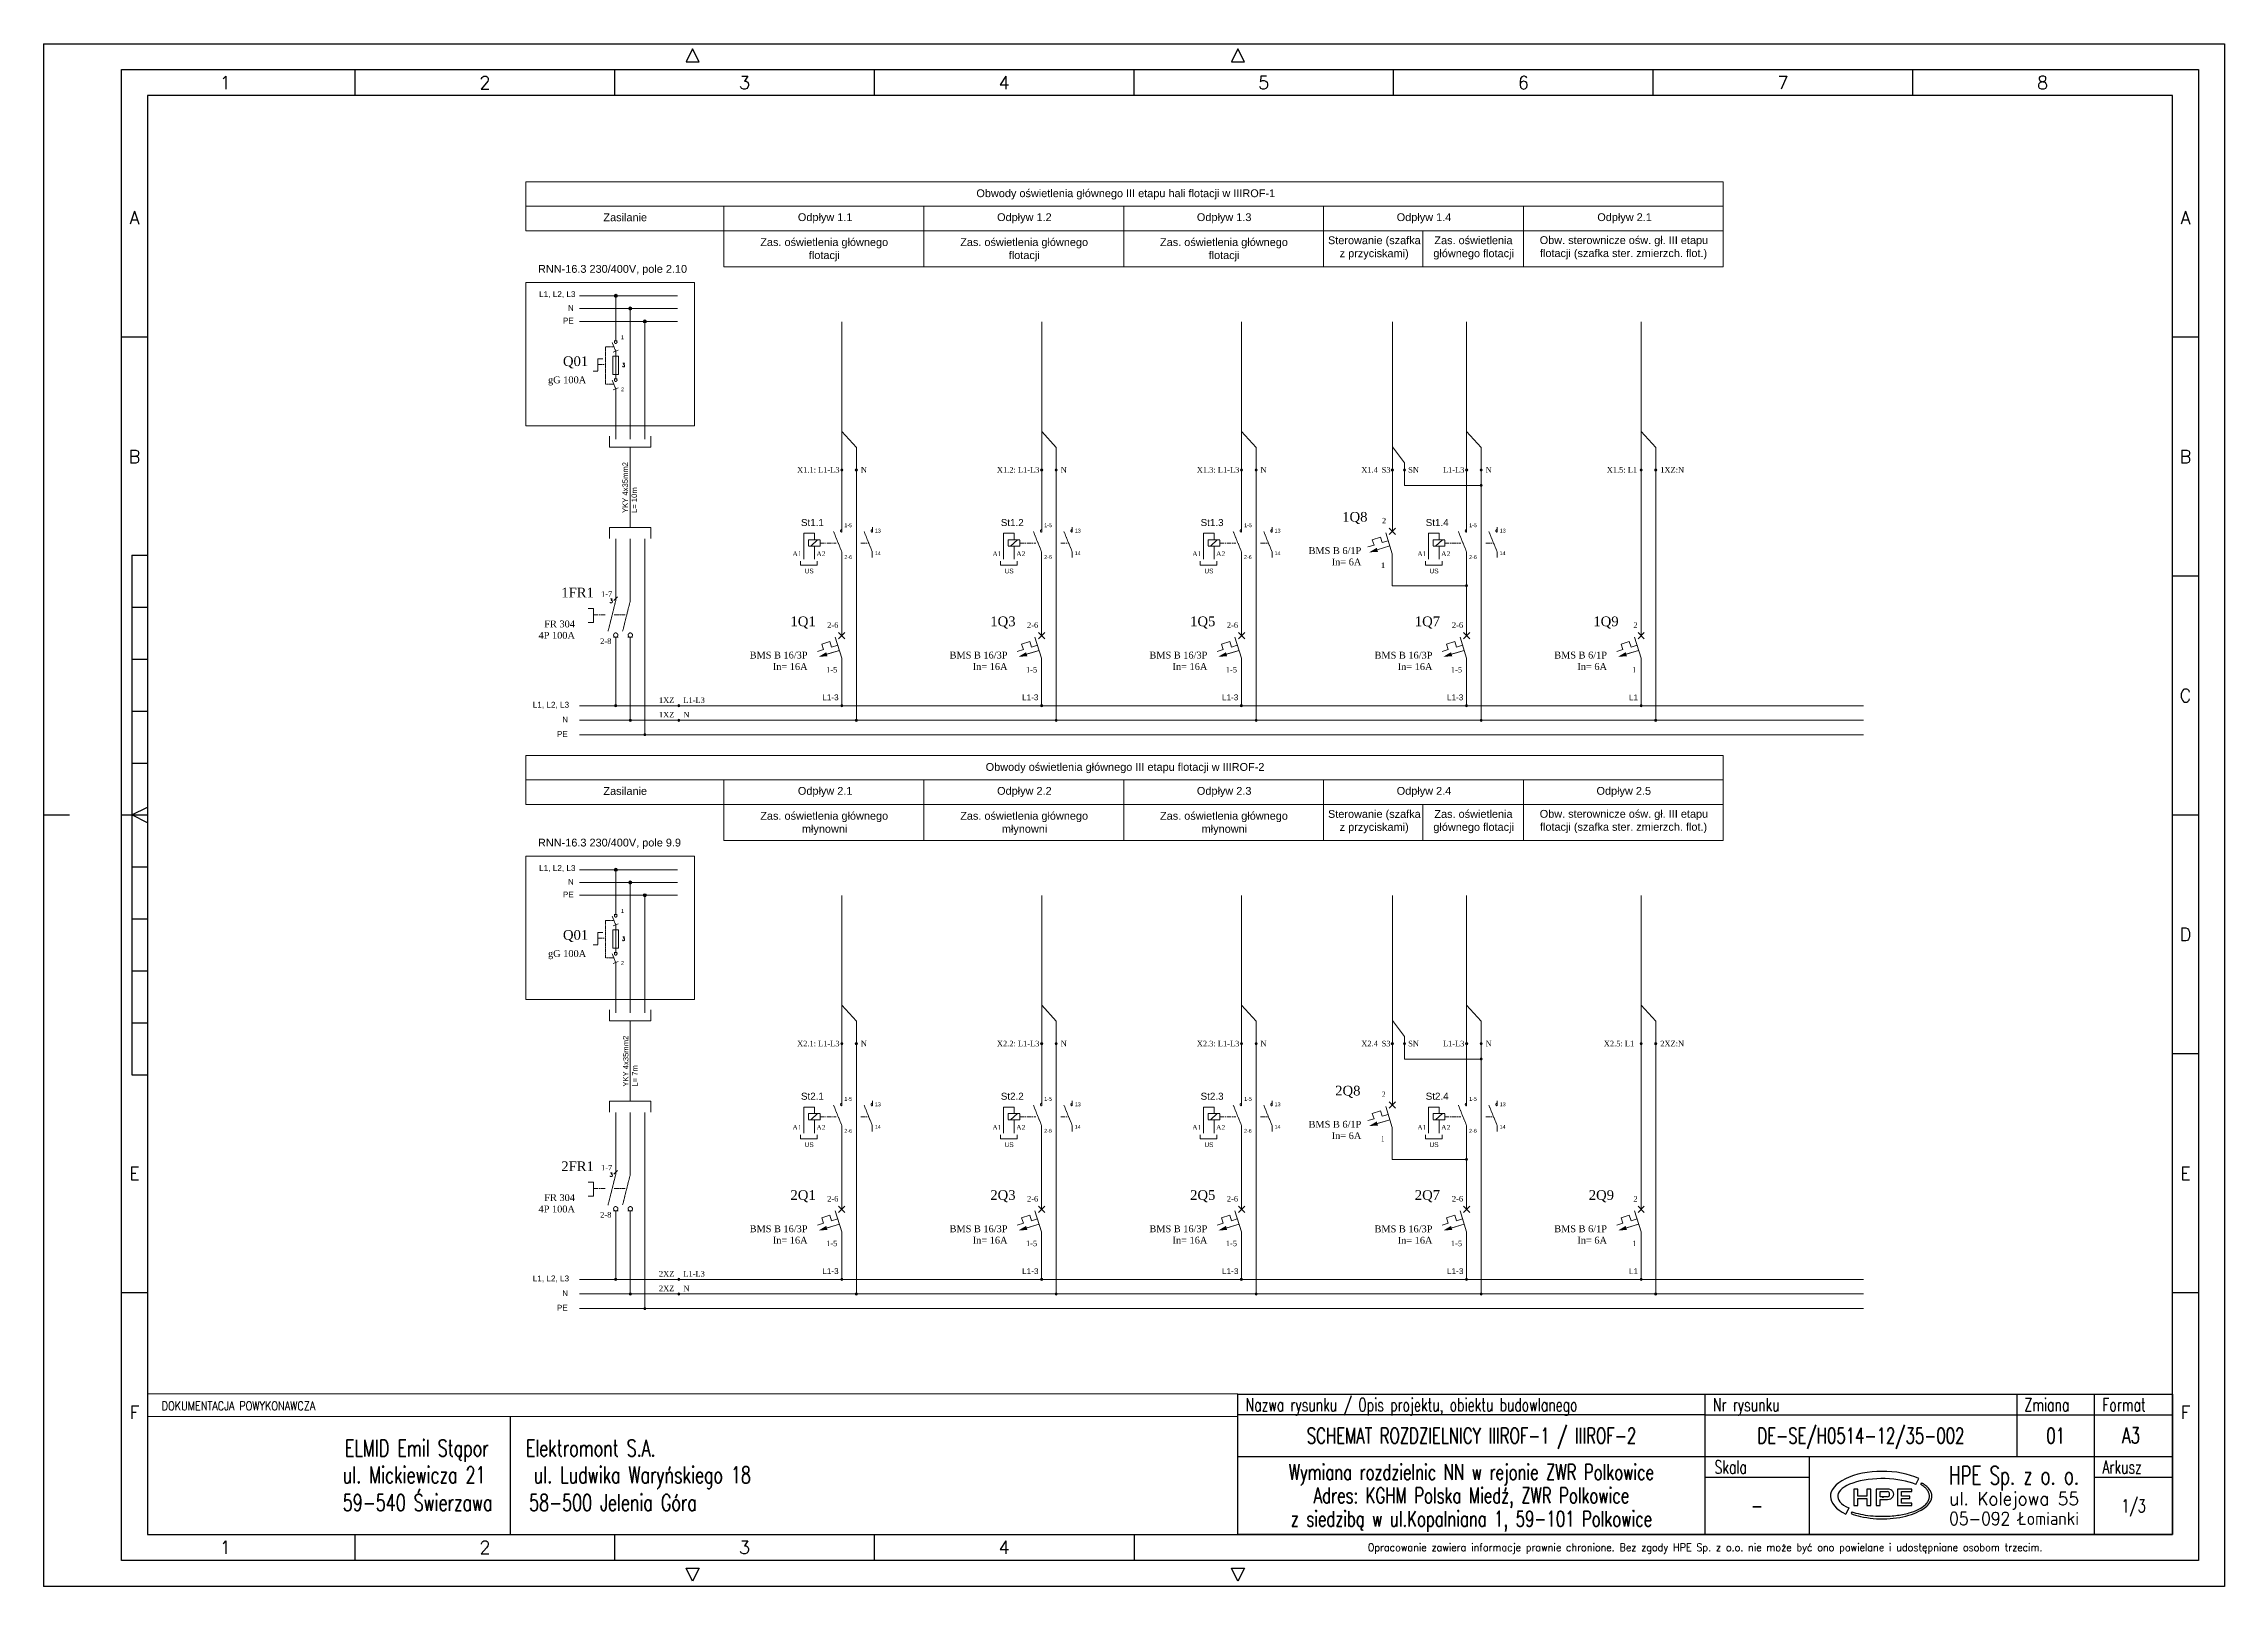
# Model space of a CAD drawing. Header units: millimetres. Extents: x 5687 to 64392, y -1898 to 18483.
# Drawn here: x 5687 to 26477, y -1898 to 12803 of the extents above; entities that cross this region are included whole.
import ezdxf
from ezdxf.enums import TextEntityAlignment as Align

# ---------------------------------------------------------------- set-up
doc = ezdxf.new("R2010")
doc.units = ezdxf.units.MM
doc.header["$LTSCALE"] = 0.3
for name, pattern in [('ACAD_ISO02W100', [15, 12, -3]), ('ACAD_ISO05W100', [33, 24, -3, 0, -3, 0, -3]), ('CENTER', [50.8, 31.75, -6.35, 6.35, -6.35]), ('CENTER2', [1.125, 0.75, -0.125, 0.125, -0.125]), ('EPL_DASH', [1, 0.5, -0.5])]:
    doc.linetypes.add(name, pattern=pattern)
doc.layers.get('0').update_dxf_attribs({"linetype": 'CONTINUOUS'})
for name, color, linetype in [('0 @ 1', 7, 'CONTINUOUS'), ('_A_TABELA-LAYOUT', 1, 'CONTINUOUS'), ('CIENKA', 1, 'CONTINUOUS'), ('GRUBA', 7, 'CONTINUOUS')]:
    doc.layers.add(name, color=color, linetype=linetype)
doc.styles.add('Annotative', font='ARIAL.TTF')
doc.styles.add('ROMANS', font='romans', dxfattribs={"width": 0.8, "oblique": 10, "height": 2.8})
doc.styles.get("Standard").update_dxf_attribs({"font": 'romans.shx', "width": 0.7})
doc.styles.add('TETERA', font='romans.shx', dxfattribs={"width": 0.8})

# ---------------------------------------------------------------- blocks, each defined once
blk = doc.blocks.new('Tabelka_Czesc ogolna')
at = {"layer": 'CIENKA'}
for p, q in [((90, 23), (0, 23)), ((90, 23), (180, 23)), ((0, 15), (90, 15)), ((90, 11), (110, 11)), ((165, 11), (180, 11))]:
    blk.add_line(p, q, dxfattribs=at)
at = {"layer": 'GRUBA'}
for p, q in [((90, 0), (90, 27)), ((150, 27), (150, 15)), ((165, 0), (165, 27)), ((90, 15), (180, 15)), ((110, 15), (110, 0)), ((119.43, 8.74), (118.63, 8.74)), ((118.63, 8.74), (118.63, 5.54)), ((119.43, 7.39), (119.43, 8.74)), ((121.93, 8.74), (121.13, 8.74)), ((121.13, 8.74), (121.13, 7.39)), ((121.93, 5.54), (121.93, 8.74)), ((123.73, 8.74), (122.93, 8.74)), ((122.93, 8.74), (122.93, 5.54)), ((125.13, 8.74), (123.73, 8.74)), ((127.83, 8.74), (127.03, 8.74)), ((127.03, 8.74), (127.03, 5.54)), ((129.83, 8.74), (127.83, 8.74)), ((129.83, 8.24), (129.83, 8.74)), ((130.58, 9.59), (131.14, 10.76)), ((131.53, 9.61), (131.72, 9.93)), ((117.66, 5.1), (117.1, 3.92)), ((118.24, 4.37), (118.1, 4)), ((118.63, 5.54), (119.43, 5.54)), ((121.13, 7.39), (119.43, 7.39)), ((119.43, 5.54), (119.43, 6.89)), ((119.43, 6.89), (121.13, 6.89)), ((121.13, 6.89), (121.13, 5.54)), ((121.13, 5.54), (121.93, 5.54)), ((122.93, 5.54), (123.73, 5.54)), ((123.73, 7.24), (123.73, 8.24)), ((123.73, 8.24), (125.13, 8.24)), ((125.13, 7.24), (123.73, 7.24)), ((123.73, 5.54), (123.73, 6.74)), ((123.73, 6.74), (125.13, 6.74)), ((127.03, 5.54), (127.83, 5.54)), ((127.83, 7.39), (127.83, 8.24)), ((127.83, 8.24), (129.83, 8.24)), ((129.43, 7.39), (127.83, 7.39)), ((127.83, 6.04), (127.83, 6.89)), ((127.83, 6.89), (129.43, 6.89)), ((129.83, 6.04), (127.83, 6.04)), ((127.83, 5.54), (129.83, 5.54)), ((129.43, 6.89), (129.43, 7.39)), ((129.83, 5.54), (129.83, 6.04))]:
    blk.add_line(p, q, dxfattribs=at)
blk.add_lwpolyline([(0, 27), (180, 27), (180, 0), (0, 0)], close=True, dxfattribs=at)
blk.add_circle((124.23, 7.14), 0.05, dxfattribs=at)
for centre, major_axis, ratio, start_param, end_param in [((124.13, 7.34), (-10, 0), 0.48, 3.935691, 7.075289), ((124.13, 7.34), (-8.6, 0), 0.395349, 3.863574, 7.002963), ((125.13, 7.74), (1.2, 0), 0.833333, 4.712389, 7.853982), ((125.13, 7.74), (0, 0.5), 0.8, 3.141593, 6.283185)]:
    blk.add_ellipse(centre, major_axis=major_axis, ratio=ratio, start_param=start_param, end_param=end_param, dxfattribs=at)
for points, knots in [([(118.1, 4), (118.67, 3.79), (119.28, 3.6), (120.71, 3.28), (121.54, 3.15), (123.23, 3), (124.1, 2.98), (125.82, 3.05), (126.67, 3.14), (128.28, 3.43), (129.04, 3.62), (130.43, 4.09), (131.06, 4.37), (132.01, 4.92), (132.38, 5.18), (132.97, 5.72), (133.2, 6), (133.49, 6.5), (133.57, 6.72), (133.67, 7.15), (133.68, 7.36), (133.63, 7.78), (133.56, 8), (133.35, 8.44), (133.21, 8.66), (132.83, 9.09), (132.6, 9.31), (132.14, 9.66), (131.94, 9.8), (131.72, 9.93)], [0.903557, 0.903557, 0.903557, 0.903557, 1.12738, 1.12738, 1.391663, 1.391663, 1.655946, 1.655946, 1.920229, 1.920229, 2.184512, 2.184512, 2.448795, 2.448795, 2.658792, 2.658792, 2.86879, 2.86879, 3.035083, 3.035083, 3.201375, 3.201375, 3.367668, 3.367668, 3.533961, 3.533961, 3.700254, 3.700254, 3.812378, 3.812378, 3.812378, 3.812378]), ([(118.24, 4.37), (118.75, 4.19), (119.31, 4.04), (120.51, 3.78), (121.16, 3.67), (122.49, 3.53), (123.17, 3.49), (124.81, 3.47), (125.77, 3.52), (127.61, 3.74), (128.48, 3.91), (129.92, 4.32), (130.51, 4.54), (131.53, 5.04), (131.97, 5.32), (132.53, 5.83), (132.7, 6.03), (132.98, 6.45), (133.08, 6.68), (133.18, 7.11), (133.2, 7.3), (133.16, 7.69), (133.12, 7.88), (132.97, 8.24), (132.86, 8.42), (132.62, 8.75), (132.47, 8.91), (132.08, 9.26), (131.82, 9.44), (131.53, 9.61)], [0.841335, 0.841335, 0.841335, 0.841335, 1.070437, 1.070437, 1.305194, 1.305194, 1.53995, 1.53995, 1.866854, 1.866854, 2.193758, 2.193758, 2.461993, 2.461993, 2.730227, 2.730227, 2.88914, 2.88914, 3.048052, 3.048052, 3.17539, 3.17539, 3.302727, 3.302727, 3.430064, 3.430064, 3.557402, 3.557402, 3.726955, 3.726955, 3.726955, 3.726955])]:
    blk.add_open_spline(points, degree=3, knots=knots, dxfattribs=at)
at = {"layer": 'CIENKA', "style": 'ROMANS', "width": 0.7}
for s, p in [('Nazwa rysunku / Opis projektu, obiektu budowlanego', (1.5, 23.7)), ('Nr rysunku', (91.5, 23.7)), ('Zmiana', (151.5, 23.7)), ('Format', (166.5, 23.7)), ('Arkusz', (166.5, 11.7))]:
    blk.add_text(s, height=2.5, dxfattribs=at).set_placement(p)
blk.add_text('Skala', height=2.5, dxfattribs=at).set_placement((94.92, 11.7), align=Align.CENTER)
at = {"layer": 'CIENKA', "style": 'ROMANS'}
for s, width, p, p2 in [('05-092 Łomianki', 0.744681, (137, 1.81), (162, 1.81)), ('ul. Kolejowa 55', 0.833333, (137, 5.61), (162, 5.61))]:
    blk.add_text(s, height=2.5, dxfattribs=dict(at, width=width)).set_placement(p, p2, align=Align.FIT)
at = {"layer": 'CIENKA', "style": 'ROMANS', "width": 0.9}
blk.add_text('Opracowanie zawiera informacje prawnie chronione. Bez zgody HPE Sp. z o.o. nie może być ono powielane i udostępniane osobom trzecim.', height=1.5, dxfattribs=at).set_placement((90, -2.5), align=Align.MIDDLE_CENTER)
at = {"layer": 'GRUBA', "style": 'ROMANS', "width": 0.56391}
blk.add_text('HPE Sp. z o. o.', height=3.5, dxfattribs=at).set_placement((137, 9.61), (162, 9.61), align=Align.FIT)
at = {"layer": 'GRUBA', "style": 'ROMANS', "width": 0.7}
for tag, height, p in [('DE-SE/H0300-11/00-000', 3, (120, 19)), ('NAZWA_RYSUNKU', 3, (45, 19)), ('00', 3, (157.5, 19)), ('1/1', 2.5, (172.5, 5.5))]:
    blk.add_attdef(tag, text='', height=height, dxfattribs=at).set_placement(p, align=Align.MIDDLE_CENTER)
for tag, p in [('OPIS_PROJEKTU_1', (45, 10.5)), ('OPIS_PROJEKTU_2', (45, 6)), ('OPIS_PROJEKTU_3', (45, 1.5))]:
    blk.add_attdef(tag, text='', height=3, dxfattribs=at).set_placement(p, align=Align.CENTER)
blk.add_attdef('1:10', text='', height=3, dxfattribs=at).set_placement((100, 5.5), align=Align.MIDDLE)

msp = doc.modelspace()

# ---------------------------------------------------------------- hatches: boundary and pattern name
at = {"lineweight": 9, "true_color": 0x1e788f}
for points in [[(11157, 10400, 1), (11127, 10400, 1)], [(11295, 10279, 1), (11265, 10279, 1)], [(11434, 10157, 1), (11404, 10157, 1)], [(19381, 8594, -1), (19402, 8594, -1)], [(19242, 7638, -1), (19263, 7638, -1)], [(11130, 6494, -1), (11151, 6494, -1)], [(13286, 6494, -1), (13306, 6494, -1)], [(15191, 6494, -1), (15212, 6494, -1)], [(17096, 6494, -1), (17117, 6494, -1)], [(19242, 6494, -1), (19263, 6494, -1)], [(20907, 6494, -1), (20927, 6494, -1)], [(11269, 6355, -1), (11290, 6355, -1)], [(13425, 6355, -1), (13446, 6355, -1)], [(15330, 6355, -1), (15351, 6355, -1)], [(17235, 6355, -1), (17256, 6355, -1)], [(19381, 6355, -1), (19402, 6355, -1)], [(21046, 6355, -1), (21066, 6355, -1)], [(11408, 6219, -1), (11429, 6219, -1)], [(11157, 4931, 1), (11127, 4931, 1)], [(11295, 4809, 1), (11265, 4809, 1)], [(11434, 4688, 1), (11404, 4688, 1)], [(19381, 3127, -1), (19402, 3127, -1)], [(19242, 2171, -1), (19263, 2171, -1)], [(11130, 1027, -1), (11151, 1027, -1)], [(11269, 888, -1), (11290, 888, -1)], [(13286, 1027, -1), (13306, 1027, -1)], [(13425, 888, -1), (13446, 888, -1)], [(15191, 1027, -1), (15212, 1027, -1)], [(15330, 888, -1), (15351, 888, -1)], [(17096, 1027, -1), (17117, 1027, -1)], [(17235, 888, -1), (17256, 888, -1)], [(19242, 1027, -1), (19263, 1027, -1)], [(19381, 888, -1), (19402, 888, -1)], [(20907, 1027, -1), (20927, 1027, -1)], [(21046, 888, -1), (21066, 888, -1)], [(11408, 749, -1), (11429, 749, -1)]]:
    msp.add_hatch(color=144, dxfattribs=at).paths.add_polyline_path(points)
at = {"lineweight": 9}
for points in [[(13286, 8741, -1), (13307, 8741, -1)], [(13425, 8741, -1), (13446, 8741, -1)], [(15191, 8741, -1), (15212, 8741, -1)], [(15330, 8741, -1), (15351, 8741, -1)], [(17097, 8741, -1), (17117, 8741, -1)], [(17235, 8741, -1), (17256, 8741, -1)], [(18534, 8741, -1), (18555, 8741, -1)], [(18651, 8741, -1), (18672, 8741, -1)], [(19242, 8741, -1), (19263, 8741, -1)], [(19381, 8741, -1), (19402, 8741, -1)], [(20907, 8741, -1), (20928, 8741, -1)], [(21046, 8741, -1), (21066, 8741, -1)], [(11733, 6494, -1), (11754, 6494, -1)], [(11733, 6355, -1), (11754, 6355, -1)], [(13286, 3274, -1), (13307, 3274, -1)], [(13425, 3274, -1), (13446, 3274, -1)], [(15191, 3274, -1), (15212, 3274, -1)], [(15330, 3274, -1), (15351, 3274, -1)], [(17097, 3274, -1), (17117, 3274, -1)], [(17235, 3274, -1), (17256, 3274, -1)], [(18534, 3274, -1), (18555, 3274, -1)], [(18651, 3274, -1), (18672, 3274, -1)], [(19242, 3274, -1), (19263, 3274, -1)], [(19381, 3274, -1), (19402, 3274, -1)], [(20907, 3274, -1), (20928, 3274, -1)], [(21046, 3274, -1), (21066, 3274, -1)], [(11733, 1027, -1), (11754, 1027, -1)], [(11733, 888, -1), (11754, 888, -1)]]:
    msp.add_hatch(color=0, dxfattribs=at).paths.add_polyline_path(points)
at = {"linetype": 'Continuous', "lineweight": 9, "ltscale": 4}
for points in [[(18324, 7956), (18396, 7999), (18408, 7960)], [(13076, 6961), (13148, 7004), (13160, 6965)], [(14981, 6961), (15053, 7004), (15065, 6965)], [(16886, 6961), (16958, 7004), (16970, 6965)], [(19032, 6961), (19104, 7004), (19116, 6965)], [(20697, 6961), (20769, 7004), (20781, 6965)], [(18324, 2489), (18396, 2532), (18408, 2493)], [(13076, 1494), (13148, 1537), (13160, 1498)], [(14981, 1494), (15053, 1537), (15065, 1498)], [(16886, 1494), (16958, 1537), (16970, 1498)], [(19032, 1494), (19104, 1537), (19116, 1498)], [(20697, 1494), (20769, 1537), (20781, 1498)]]:
    msp.add_hatch(color=5, dxfattribs=at).paths.add_polyline_path(points, flags=0)

# ---------------------------------------------------------------- linework, layer by layer
at = {"lineweight": 9}
for p, q in [((18835, 11021), (18835, 10676)), ((13297, 8197), (13297, 10153)), ((15202, 8197), (15202, 10153)), ((17107, 8197), (17107, 10153)), ((18545, 8283), (18545, 10153)), ((19253, 8197), (19253, 10153)), ((20917, 7905), (20917, 10153)), ((11141, 9458), (11141, 9034)), ((11280, 8959), (11280, 8192)), ((11406, 8959), (11476, 8959)), ((13435, 8954), (13297, 9108)), ((13435, 7117), (13435, 8954)), ((15340, 8954), (15202, 9108)), ((15340, 7117), (15340, 8954)), ((17246, 8954), (17107, 9108)), ((17246, 7117), (17246, 8954)), ((18661, 8809), (18545, 8961)), ((19391, 8954), (19253, 9108)), ((19391, 7117), (19391, 8954)), ((21056, 8954), (20917, 9108)), ((21056, 7117), (21056, 8954)), ((18661, 8594), (18661, 8809)), ((19391, 8594), (18661, 8594)), ((11406, 8192), (11476, 8192)), ((13035, 8137), (12933, 8137)), ((13035, 8074), (13035, 8137)), ((14940, 8137), (14838, 8137)), ((14940, 8074), (14940, 8137)), ((16845, 8137), (16743, 8137)), ((16845, 8074), (16845, 8137)), ((18991, 8137), (18889, 8137)), ((18991, 8074), (18991, 8137)), ((11141, 7584), (11141, 8084)), ((11280, 7585), (11280, 8084)), ((13035, 7889), (13035, 8015)), ((13296, 7905), (13296, 7638)), ((14940, 7889), (14940, 8015)), ((15201, 7905), (15201, 7638)), ((16845, 7889), (16845, 8015)), ((17107, 7905), (17107, 7638)), ((18991, 7889), (18991, 8015)), ((19252, 7905), (19252, 7638)), ((20917, 7905), (20917, 7638)), ((18544, 7816), (18544, 7638)), ((13296, 7287), (13296, 7638)), ((15201, 7287), (15201, 7638)), ((17107, 7287), (17107, 7638)), ((18544, 7638), (19252, 7638)), ((19252, 7287), (19252, 7638)), ((20917, 7287), (20917, 7638)), ((11141, 7110), (11141, 6505)), ((11280, 7110), (11280, 6366)), ((13435, 7117), (13435, 6355)), ((15340, 7117), (15340, 6355)), ((17246, 7117), (17246, 6355)), ((19391, 7117), (19391, 6355)), ((21056, 7117), (21056, 6355)), ((13296, 6821), (13296, 6494)), ((15201, 6821), (15201, 6494)), ((17106, 6821), (17106, 6494)), ((19252, 6821), (19252, 6494)), ((20917, 6821), (20917, 6494)), ((23037, 6355), (10796, 6355)), ((23037, 6216), (10796, 6216)), ((18835, 5554), (18835, 5209)), ((11419, 4673), (11419, 3567)), ((13297, 2730), (13297, 4686)), ((15202, 2730), (15202, 4686)), ((17107, 2730), (17107, 4686)), ((18545, 2816), (18545, 4686)), ((19253, 2730), (19253, 4686)), ((20917, 2438), (20917, 4686)), ((11141, 3991), (11141, 3567)), ((13435, 3487), (13297, 3641)), ((15340, 3487), (15202, 3641)), ((17246, 3487), (17107, 3641)), ((19391, 3487), (19253, 3641)), ((21056, 3487), (20917, 3641)), ((11280, 3492), (11280, 2725)), ((11406, 3492), (11476, 3492)), ((13435, 1650), (13435, 3487)), ((15340, 1650), (15340, 3487)), ((17246, 1650), (17246, 3487)), ((18661, 3342), (18545, 3494)), ((18661, 3127), (18661, 3342)), ((19391, 1650), (19391, 3487)), ((21056, 1650), (21056, 3487)), ((19391, 3127), (18661, 3127)), ((11406, 2725), (11476, 2725)), ((11141, 2117), (11141, 2617)), ((11280, 2118), (11280, 2617)), ((13035, 2670), (12933, 2670)), ((13035, 2607), (13035, 2670)), ((13035, 2422), (13035, 2548)), ((14940, 2670), (14838, 2670)), ((14940, 2607), (14940, 2670)), ((14940, 2422), (14940, 2548)), ((16845, 2670), (16743, 2670)), ((16845, 2607), (16845, 2670)), ((16845, 2422), (16845, 2548)), ((18991, 2670), (18889, 2670)), ((18991, 2607), (18991, 2670)), ((18991, 2422), (18991, 2548)), ((13296, 2438), (13296, 2171)), ((15201, 2438), (15201, 2171)), ((17107, 2438), (17107, 2171)), ((18544, 2349), (18544, 2171)), ((19252, 2438), (19252, 2171)), ((20917, 2438), (20917, 2171)), ((13296, 1820), (13296, 2171)), ((15201, 1820), (15201, 2171)), ((17107, 1820), (17107, 2171)), ((18544, 2171), (19252, 2171)), ((19252, 1820), (19252, 2171)), ((20917, 1820), (20917, 2171)), ((11141, 1643), (11141, 1038)), ((11280, 1643), (11280, 899)), ((13435, 1650), (13435, 888)), ((15340, 1650), (15340, 888)), ((17246, 1650), (17246, 888)), ((19391, 1650), (19391, 888)), ((21056, 1650), (21056, 888)), ((13296, 1354), (13296, 1027)), ((15201, 1354), (15201, 1027)), ((17106, 1354), (17106, 1027)), ((19252, 1354), (19252, 1027)), ((20917, 1354), (20917, 1027)), ((23037, 888), (10796, 888)), ((23037, 749), (10796, 749))]:
    msp.add_line(p, q, dxfattribs=at)
at = {"color": 0, "linetype": 'Continuous', "lineweight": 9, "ltscale": 4.4}
for p, q in [((11731, 10400), (10796, 10400)), ((11731, 10279), (10796, 10279)), ((11731, 10157), (10796, 10157)), ((11731, 4931), (10796, 4931)), ((11731, 4809), (10796, 4809)), ((11731, 4688), (10796, 4688))]:
    msp.add_line(p, q, dxfattribs=at)
at = {"color": 0, "lineweight": 9}
for p, q in [((11141, 10400), (11141, 9994)), ((11280, 10279), (11280, 9034)), ((11419, 10155), (11419, 9034)), ((11081, 8959), (11081, 9064)), ((11081, 8959), (11406, 8959)), ((11476, 8959), (11476, 9064)), ((11081, 8192), (11406, 8192)), ((11081, 8192), (11081, 8088)), ((11476, 8192), (11476, 8088)), ((12933, 8137), (13035, 8137)), ((12933, 7889), (12933, 8137)), ((14838, 8137), (14940, 8137)), ((14838, 7889), (14838, 8137)), ((16743, 8137), (16845, 8137)), ((16743, 7889), (16743, 8137)), ((18889, 8137), (18991, 8137)), ((18889, 7889), (18889, 8137)), ((11419, 8084), (11419, 6219)), ((12904, 7833), (12904, 7872)), ((13063, 7833), (13063, 7872)), ((14809, 7833), (14809, 7872)), ((14968, 7833), (14968, 7872)), ((16714, 7833), (16714, 7872)), ((16873, 7833), (16873, 7872)), ((18860, 7833), (18860, 7872)), ((19019, 7833), (19019, 7872)), ((23037, 6494), (10796, 6494)), ((11142, 4931), (11141, 4527)), ((11280, 4809), (11280, 3567)), ((11081, 3492), (11081, 3596)), ((11476, 3492), (11476, 3596)), ((11081, 3492), (11406, 3492)), ((11081, 2725), (11406, 2725)), ((11081, 2725), (11081, 2621)), ((11476, 2725), (11476, 2621)), ((11419, 2617), (11419, 749)), ((12933, 2670), (13035, 2670)), ((12933, 2422), (12933, 2670)), ((14838, 2670), (14940, 2670)), ((14838, 2422), (14838, 2670)), ((16743, 2670), (16845, 2670)), ((16743, 2422), (16743, 2670)), ((18889, 2670), (18991, 2670)), ((18889, 2422), (18889, 2670)), ((12904, 2366), (12904, 2405)), ((13063, 2366), (13063, 2405)), ((14809, 2366), (14809, 2405)), ((14968, 2366), (14968, 2405)), ((16714, 2366), (16714, 2405)), ((16873, 2366), (16873, 2405)), ((18860, 2366), (18860, 2405)), ((19019, 2366), (19019, 2405)), ((23037, 1027), (10796, 1027))]:
    msp.add_line(p, q, dxfattribs=at)
at = {"color": 5, "lineweight": 9}
for p, q in [((11141, 9972), (11141, 9994)), ((10972, 9684), (10972, 9799)), ((10972, 9799), (11017, 9799)), ((11118, 9863), (11163, 9883)), ((11154, 9972), (11127, 9972)), ((11141, 9873), (11141, 9818)), ((11141, 9824), (11141, 9842)), ((11141, 9824), (11141, 9650)), ((10972, 9683), (10927, 9683)), ((11154, 9610), (11127, 9610)), ((11141, 9632), (11141, 9650)), ((11141, 9610), (11141, 9632)), ((11118, 9503), (11163, 9524)), ((11141, 9514), (11141, 9458)), ((13297, 8148), (13297, 8197)), ((13588, 8148), (13588, 8197)), ((15202, 8148), (15202, 8197)), ((15493, 8148), (15493, 8197)), ((17107, 8148), (17107, 8197)), ((17398, 8148), (17398, 8197)), ((19253, 8148), (19253, 8197)), ((19544, 8148), (19544, 8197)), ((13000, 8015), (13065, 8074)), ((13296, 7960), (13296, 7905)), ((13587, 7960), (13587, 7905)), ((14905, 8015), (14971, 8074)), ((15201, 7960), (15201, 7905)), ((15493, 7960), (15493, 7905)), ((16810, 8015), (16876, 8074)), ((17107, 7960), (17107, 7905)), ((17398, 7960), (17398, 7905)), ((18956, 8015), (19022, 8074)), ((19252, 7960), (19252, 7905)), ((19544, 7960), (19544, 7905)), ((11123, 7498), (11158, 7532)), ((11141, 7494), (11141, 7584)), ((11280, 7495), (11280, 7585)), ((10877, 7422), (10930, 7422)), ((10930, 7288), (10878, 7288)), ((10930, 7288), (10930, 7422)), ((11163, 7146), (11119, 7146)), ((11141, 7146), (11141, 7110)), ((11302, 7146), (11258, 7146)), ((11280, 7146), (11280, 7110)), ((11118, 4396), (11163, 4416)), ((11154, 4505), (11127, 4505)), ((11141, 4505), (11141, 4527)), ((11141, 4406), (11141, 4351)), ((11141, 4357), (11141, 4375)), ((10972, 4216), (10927, 4216)), ((10972, 4217), (10972, 4332)), ((10972, 4332), (11017, 4332)), ((11141, 4357), (11141, 4183)), ((11141, 4165), (11141, 4183)), ((11141, 4142), (11141, 4165)), ((11118, 4036), (11163, 4057)), ((11154, 4142), (11127, 4142)), ((11141, 4047), (11141, 3991)), ((13297, 2680), (13297, 2730)), ((13588, 2680), (13588, 2730)), ((15202, 2680), (15202, 2730)), ((15493, 2680), (15493, 2730)), ((17107, 2680), (17107, 2730)), ((17398, 2680), (17398, 2730)), ((19253, 2680), (19253, 2730)), ((19544, 2680), (19544, 2730)), ((13000, 2548), (13065, 2607)), ((14905, 2548), (14971, 2607)), ((16810, 2548), (16876, 2607)), ((18956, 2548), (19022, 2607)), ((13296, 2493), (13296, 2438)), ((13587, 2493), (13587, 2438)), ((15201, 2493), (15201, 2438)), ((15493, 2493), (15493, 2438)), ((17107, 2493), (17107, 2438)), ((17398, 2493), (17398, 2438)), ((19252, 2493), (19252, 2438)), ((19544, 2493), (19544, 2438)), ((11141, 2027), (11141, 2117)), ((11280, 2028), (11280, 2118)), ((10877, 1955), (10930, 1955)), ((10930, 1821), (10930, 1955)), ((11123, 2031), (11158, 2065)), ((10930, 1821), (10878, 1821)), ((11163, 1679), (11119, 1679)), ((11141, 1679), (11141, 1643)), ((11302, 1679), (11258, 1679)), ((11280, 1679), (11280, 1643))]:
    msp.add_line(p, q, dxfattribs=at)
at = {"color": 5, "linetype": 'EPL_DASH', "lineweight": 9}
for p, q in [((11125, 9913), (11044, 9913)), ((11044, 9913), (11044, 9557)), ((11044, 9557), (11124, 9557)), ((11125, 4446), (11044, 4446)), ((11044, 4446), (11044, 4090)), ((11044, 4090), (11124, 4090))]:
    msp.add_line(p, q, dxfattribs=at)
at = {"color": 5, "linetype": 'ACAD_ISO05W100', "lineweight": 9}
for p, q in [((11108, 9956), (11141, 9873)), ((11129, 9902), (11129, 9902)), ((11108, 9597), (11141, 9514)), ((11129, 9543), (11129, 9543)), ((13296, 7960), (13218, 8155)), ((13587, 7960), (13509, 8155)), ((15201, 7960), (15123, 8155)), ((15493, 7960), (15414, 8155)), ((17107, 7960), (17028, 8155)), ((17398, 7960), (17319, 8155)), ((19252, 7960), (19174, 8155)), ((19544, 7960), (19465, 8155)), ((11141, 7494), (11068, 7203)), ((11280, 7495), (11207, 7204)), ((11108, 4489), (11141, 4406)), ((11129, 4435), (11129, 4435)), ((11108, 4130), (11141, 4047)), ((11129, 4076), (11129, 4076)), ((13296, 2493), (13218, 2688)), ((13587, 2493), (13509, 2688)), ((15201, 2493), (15123, 2688)), ((15493, 2493), (15414, 2688)), ((17107, 2493), (17028, 2688)), ((17398, 2493), (17319, 2688)), ((19252, 2493), (19174, 2688)), ((19544, 2493), (19465, 2688)), ((11141, 2027), (11068, 1736)), ((11280, 2028), (11207, 1737))]:
    msp.add_line(p, q, dxfattribs=at)
at = {"color": 5, "linetype": 'CENTER', "lineweight": 9, "ltscale": 4.4}
for p, q in [((10972, 9746), (11044, 9746)), ((13090, 8043), (13242, 8043)), ((13479, 8043), (13554, 8043)), ((14995, 8043), (15147, 8043)), ((15384, 8043), (15459, 8043)), ((16900, 8043), (17052, 8043)), ((17289, 8043), (17364, 8043)), ((19046, 8043), (19198, 8043)), ((19435, 8043), (19510, 8043)), ((10930, 7360), (11046, 7360)), ((10972, 4279), (11044, 4279)), ((13090, 2576), (13242, 2576)), ((13479, 2576), (13554, 2576)), ((14995, 2576), (15147, 2576)), ((15384, 2576), (15459, 2576)), ((16900, 2576), (17052, 2576)), ((17289, 2576), (17364, 2576)), ((19046, 2576), (19198, 2576)), ((19435, 2576), (19510, 2576)), ((10930, 1893), (11046, 1893))]:
    msp.add_line(p, q, dxfattribs=at)
at = {"color": 5, "linetype": 'Continuous', "lineweight": 9, "ltscale": 4}
for p, q in [((18544, 7942), (18482, 8141)), ((18370, 8025), (18312, 8007)), ((18521, 8017), (18340, 7961)), ((18521, 8017), (18340, 7961)), ((18521, 8017), (18340, 7961)), ((18521, 8017), (18340, 7961)), ((18521, 8017), (18340, 7961)), ((18521, 8017), (18340, 7961)), ((18354, 8076), (18432, 8100)), ((18370, 8025), (18354, 8076)), ((18521, 8017), (18399, 7979)), ((18432, 8100), (18448, 8049)), ((18505, 8066), (18448, 8049)), ((13106, 7081), (13183, 7105)), ((13122, 7029), (13106, 7081)), ((13183, 7105), (13199, 7053)), ((13257, 7071), (13199, 7053)), ((13296, 6947), (13233, 7146)), ((15011, 7081), (15089, 7105)), ((15027, 7029), (15011, 7081)), ((15089, 7105), (15105, 7053)), ((15162, 7071), (15105, 7053)), ((15201, 6947), (15138, 7146)), ((16916, 7081), (16994, 7105)), ((16932, 7029), (16916, 7081)), ((16994, 7105), (17010, 7053)), ((17067, 7071), (17010, 7053)), ((17106, 6947), (17044, 7146)), ((19062, 7081), (19140, 7105)), ((19078, 7029), (19062, 7081)), ((19140, 7105), (19156, 7053)), ((19213, 7071), (19156, 7053)), ((19252, 6947), (19190, 7146)), ((20726, 7081), (20804, 7105)), ((20742, 7029), (20726, 7081)), ((20804, 7105), (20820, 7053)), ((20878, 7071), (20820, 7053)), ((20917, 6947), (20854, 7146)), ((13122, 7029), (13064, 7012)), ((13273, 7021), (13092, 6965)), ((13273, 7021), (13092, 6965)), ((13273, 7021), (13092, 6965)), ((13273, 7021), (13092, 6965)), ((13273, 7021), (13092, 6965)), ((13273, 7021), (13092, 6965)), ((13273, 7021), (13150, 6984)), ((15027, 7029), (14969, 7012)), ((15178, 7021), (14997, 6965)), ((15178, 7021), (14997, 6965)), ((15178, 7021), (14997, 6965)), ((15178, 7021), (14997, 6965)), ((15178, 7021), (14997, 6965)), ((15178, 7021), (14997, 6965)), ((15178, 7021), (15055, 6984)), ((16932, 7029), (16875, 7012)), ((17083, 7021), (16902, 6965)), ((17083, 7021), (16902, 6965)), ((17083, 7021), (16902, 6965)), ((17083, 7021), (16902, 6965)), ((17083, 7021), (16902, 6965)), ((17083, 7021), (16902, 6965)), ((17083, 7021), (16961, 6984)), ((19078, 7029), (19020, 7012)), ((19229, 7021), (19048, 6965)), ((19229, 7021), (19048, 6965)), ((19229, 7021), (19048, 6965)), ((19229, 7021), (19048, 6965)), ((19229, 7021), (19048, 6965)), ((19229, 7021), (19048, 6965)), ((19229, 7021), (19106, 6984)), ((20743, 7029), (20685, 7012)), ((20893, 7021), (20712, 6965)), ((20893, 7021), (20712, 6965)), ((20893, 7021), (20712, 6965)), ((20893, 7021), (20712, 6965)), ((20893, 7021), (20712, 6965)), ((20893, 7021), (20712, 6965)), ((20893, 7021), (20771, 6984)), ((18370, 2558), (18312, 2540)), ((18521, 2549), (18340, 2494)), ((18521, 2549), (18340, 2494)), ((18521, 2549), (18340, 2494)), ((18521, 2549), (18340, 2494)), ((18521, 2549), (18340, 2494)), ((18521, 2549), (18340, 2494)), ((18354, 2609), (18432, 2633)), ((18370, 2557), (18354, 2609)), ((18521, 2549), (18399, 2512)), ((18432, 2633), (18448, 2582)), ((18505, 2599), (18448, 2582)), ((18544, 2475), (18482, 2674)), ((13296, 1479), (13233, 1679)), ((15201, 1479), (15138, 1679)), ((17106, 1479), (17044, 1679)), ((19252, 1479), (19190, 1679)), ((20917, 1479), (20854, 1679)), ((13122, 1562), (13064, 1545)), ((13273, 1554), (13092, 1498)), ((13273, 1554), (13092, 1498)), ((13273, 1554), (13092, 1498)), ((13273, 1554), (13092, 1498)), ((13273, 1554), (13092, 1498)), ((13273, 1554), (13092, 1498)), ((13106, 1614), (13183, 1638)), ((13122, 1562), (13106, 1614)), ((13273, 1554), (13150, 1516)), ((13183, 1638), (13199, 1586)), ((13257, 1604), (13199, 1586)), ((15027, 1562), (14969, 1545)), ((15178, 1554), (14997, 1498)), ((15178, 1554), (14997, 1498)), ((15178, 1554), (14997, 1498)), ((15178, 1554), (14997, 1498)), ((15178, 1554), (14997, 1498)), ((15178, 1554), (14997, 1498)), ((15011, 1614), (15089, 1638)), ((15027, 1562), (15011, 1614)), ((15178, 1554), (15055, 1516)), ((15089, 1638), (15105, 1586)), ((15162, 1604), (15105, 1586)), ((16932, 1562), (16875, 1545)), ((17083, 1554), (16902, 1498)), ((17083, 1554), (16902, 1498)), ((17083, 1554), (16902, 1498)), ((17083, 1554), (16902, 1498)), ((17083, 1554), (16902, 1498)), ((17083, 1554), (16902, 1498)), ((16916, 1614), (16994, 1638)), ((16932, 1562), (16916, 1614)), ((17083, 1554), (16961, 1516)), ((16994, 1638), (17010, 1586)), ((17067, 1604), (17010, 1586)), ((19078, 1562), (19020, 1545)), ((19229, 1554), (19048, 1498)), ((19229, 1554), (19048, 1498)), ((19229, 1554), (19048, 1498)), ((19229, 1554), (19048, 1498)), ((19229, 1554), (19048, 1498)), ((19229, 1554), (19048, 1498)), ((19062, 1614), (19140, 1638)), ((19078, 1562), (19062, 1614)), ((19229, 1554), (19106, 1516)), ((19140, 1638), (19156, 1586)), ((19213, 1604), (19156, 1586)), ((20743, 1562), (20685, 1545)), ((20893, 1554), (20712, 1498)), ((20893, 1554), (20712, 1498)), ((20893, 1554), (20712, 1498)), ((20893, 1554), (20712, 1498)), ((20893, 1554), (20712, 1498)), ((20893, 1554), (20712, 1498)), ((20726, 1614), (20804, 1638)), ((20742, 1562), (20726, 1614)), ((20893, 1554), (20771, 1516)), ((20804, 1638), (20820, 1586)), ((20878, 1604), (20820, 1586))]:
    msp.add_line(p, q, dxfattribs=at)
at = {"color": 5, "linetype": 'ByBlock', "lineweight": 9}
for p, q in [((18575, 8187), (18514, 8127)), ((18514, 8187), (18575, 8127)), ((13326, 7192), (13266, 7132)), ((13266, 7192), (13326, 7132)), ((15232, 7192), (15171, 7132)), ((15171, 7192), (15232, 7132)), ((17137, 7192), (17077, 7132)), ((17077, 7192), (17137, 7132)), ((19283, 7192), (19222, 7132)), ((19222, 7192), (19283, 7132)), ((20947, 7192), (20887, 7132)), ((20887, 7192), (20947, 7132)), ((18575, 2720), (18514, 2660)), ((18514, 2720), (18575, 2660)), ((13326, 1725), (13266, 1665)), ((13266, 1725), (13326, 1665)), ((15232, 1725), (15171, 1665)), ((15171, 1725), (15232, 1665)), ((17137, 1725), (17077, 1665)), ((17077, 1725), (17137, 1665)), ((19283, 1725), (19222, 1665)), ((19222, 1725), (19283, 1665)), ((20947, 1725), (20887, 1665)), ((20887, 1725), (20947, 1665))]:
    msp.add_line(p, q, dxfattribs=at)
at = {"color": 5, "linetype": 'Continuous', "lineweight": 9}
for p, q in [((18545, 8283), (18545, 8157)), ((18545, 8238), (18545, 8157)), ((18545, 8238), (18545, 8157)), ((18545, 8238), (18545, 8157)), ((18545, 8238), (18545, 8157)), ((18545, 8238), (18545, 8157)), ((18545, 8238), (18545, 8157)), ((18544, 7942), (18544, 7816)), ((13296, 7287), (13296, 7162)), ((15201, 7287), (15201, 7162)), ((17107, 7287), (17107, 7162)), ((19252, 7287), (19252, 7162)), ((20917, 7287), (20917, 7162)), ((13296, 7243), (13296, 7162)), ((13296, 7243), (13296, 7162)), ((13296, 7243), (13296, 7162)), ((13296, 7243), (13296, 7162)), ((13296, 7243), (13296, 7162)), ((13296, 7243), (13296, 7162)), ((15201, 7243), (15201, 7162)), ((15201, 7243), (15201, 7162)), ((15201, 7243), (15201, 7162)), ((15201, 7243), (15201, 7162)), ((15201, 7243), (15201, 7162)), ((15201, 7243), (15201, 7162)), ((17107, 7243), (17107, 7162)), ((17107, 7243), (17107, 7162)), ((17107, 7243), (17107, 7162)), ((17107, 7243), (17107, 7162)), ((17107, 7243), (17107, 7162)), ((17107, 7243), (17107, 7162)), ((19252, 7243), (19252, 7162)), ((19252, 7243), (19252, 7162)), ((19252, 7243), (19252, 7162)), ((19252, 7243), (19252, 7162)), ((19252, 7243), (19252, 7162)), ((19252, 7243), (19252, 7162)), ((20917, 7243), (20917, 7162)), ((20917, 7243), (20917, 7162)), ((20917, 7243), (20917, 7162)), ((20917, 7243), (20917, 7162)), ((20917, 7243), (20917, 7162)), ((20917, 7243), (20917, 7162)), ((13296, 6947), (13296, 6821)), ((15201, 6947), (15201, 6821)), ((17106, 6947), (17106, 6821)), ((19252, 6947), (19252, 6821)), ((20917, 6947), (20917, 6821)), ((18545, 2816), (18545, 2690)), ((18545, 2771), (18545, 2690)), ((18545, 2771), (18545, 2690)), ((18545, 2771), (18545, 2690)), ((18545, 2771), (18545, 2690)), ((18545, 2771), (18545, 2690)), ((18545, 2771), (18545, 2690)), ((18544, 2475), (18544, 2349)), ((13296, 1820), (13296, 1695)), ((13296, 1776), (13296, 1695)), ((13296, 1776), (13296, 1695)), ((13296, 1776), (13296, 1695)), ((13296, 1776), (13296, 1695)), ((13296, 1776), (13296, 1695)), ((13296, 1776), (13296, 1695)), ((15201, 1820), (15201, 1695)), ((15201, 1776), (15201, 1695)), ((15201, 1776), (15201, 1695)), ((15201, 1776), (15201, 1695)), ((15201, 1776), (15201, 1695)), ((15201, 1776), (15201, 1695)), ((15201, 1776), (15201, 1695)), ((17107, 1820), (17107, 1695)), ((17107, 1776), (17107, 1695)), ((17107, 1776), (17107, 1695)), ((17107, 1776), (17107, 1695)), ((17107, 1776), (17107, 1695)), ((17107, 1776), (17107, 1695)), ((17107, 1776), (17107, 1695)), ((19252, 1820), (19252, 1695)), ((19252, 1776), (19252, 1695)), ((19252, 1776), (19252, 1695)), ((19252, 1776), (19252, 1695)), ((19252, 1776), (19252, 1695)), ((19252, 1776), (19252, 1695)), ((19252, 1776), (19252, 1695)), ((20917, 1820), (20917, 1695)), ((20917, 1776), (20917, 1695)), ((20917, 1776), (20917, 1695)), ((20917, 1776), (20917, 1695)), ((20917, 1776), (20917, 1695)), ((20917, 1776), (20917, 1695)), ((20917, 1776), (20917, 1695)), ((13296, 1479), (13296, 1354)), ((15201, 1479), (15201, 1354)), ((17106, 1479), (17106, 1354)), ((19252, 1479), (19252, 1354)), ((20917, 1479), (20917, 1354))]:
    msp.add_line(p, q, dxfattribs=at)
at = {"linetype": 'ByBlock', "lineweight": 9}
for p, q in [((12904, 7833), (13063, 7833)), ((14809, 7833), (14968, 7833)), ((16714, 7833), (16873, 7833)), ((18860, 7833), (19019, 7833)), ((12904, 2366), (13063, 2366)), ((14809, 2366), (14968, 2366)), ((16714, 2366), (16873, 2366)), ((18860, 2366), (19019, 2366))]:
    msp.add_line(p, q, dxfattribs=at)
at = {"color": 5, "linetype": 'CENTER2', "lineweight": 9, "ltscale": 4.4}
for p, q in [((11230, 7360), (11126, 7360)), ((11230, 1893), (11126, 1893))]:
    msp.add_line(p, q, dxfattribs=at)
msp.add_line((5687, 5453), (5934, 5453))
at = {"lineweight": 9}
for points in [[(10283, 11254), (21699, 11254), (21699, 11486), (10283, 11486)], [(10283, 11021), (12173, 11021), (12173, 11254), (10283, 11254)], [(12173, 11021), (14079, 11021), (14079, 11254), (12173, 11254)], [(14079, 11021), (15984, 11021), (15984, 11254), (14079, 11254)], [(15984, 11021), (17889, 11021), (17889, 11254), (15984, 11254)], [(17889, 11021), (19794, 11021), (19794, 11254), (17889, 11254)], [(19794, 11021), (21699, 11021), (21699, 11254), (19794, 11254)], [(10283, 5787), (21699, 5787), (21699, 6019), (10283, 6019)], [(10283, 5554), (12173, 5554), (12173, 5787), (10283, 5787)], [(12173, 5554), (14079, 5554), (14079, 5787), (12173, 5787)], [(14079, 5554), (15984, 5554), (15984, 5787), (14079, 5787)], [(15984, 5554), (17889, 5554), (17889, 5787), (15984, 5787)], [(19794, 5554), (21699, 5554), (21699, 5787), (19794, 5787)]]:
    msp.add_lwpolyline(points, close=True, dxfattribs=at)
at = {"color": 0, "lineweight": 9}
for points in [[(14079, 11021), (12173, 11021), (12173, 10676), (14079, 10676)], [(15984, 11021), (14079, 11021), (14079, 10676), (15984, 10676)], [(17889, 11021), (15984, 11021), (15984, 10676), (17889, 10676)], [(19794, 11021), (17889, 11021), (17889, 10676), (19794, 10676)], [(21699, 11021), (19794, 11021), (19794, 10676), (21699, 10676)], [(14079, 5554), (12173, 5554), (12173, 5209), (14079, 5209)], [(15984, 5554), (14079, 5554), (14079, 5209), (15984, 5209)], [(17889, 5554), (15984, 5554), (15984, 5209), (17889, 5209)], [(19794, 5554), (17889, 5554), (17889, 5209), (19794, 5209)], [(21699, 5554), (19794, 5554), (19794, 5209), (21699, 5209)]]:
    msp.add_lwpolyline(points, close=True, dxfattribs=at)
at = {"color": 251, "linetype": 'ACAD_ISO02W100', "lineweight": 9}
for points in [[(10283, 10528), (11891, 10528), (11891, 9161), (10283, 9161)], [(10283, 5061), (11891, 5061), (11891, 3694), (10283, 3694)]]:
    msp.add_lwpolyline(points, close=True, dxfattribs=at)
at = {"color": 5, "lineweight": 9}
for points in [[(11112, 9824), (11169, 9824), (11169, 9650), (11112, 9650)], [(11112, 4357), (11169, 4357), (11169, 4183), (11112, 4183)]]:
    msp.add_lwpolyline(points, close=True, dxfattribs=at)
at = {"color": 5, "linetype": 'ACAD_ISO02W100', "lineweight": 9}
for points in [[(12978, 8015), (13090, 8015), (13090, 8074), (12978, 8074)], [(14883, 8015), (14995, 8015), (14995, 8074), (14883, 8074)], [(16788, 8015), (16900, 8015), (16900, 8074), (16788, 8074)], [(18934, 8015), (19046, 8015), (19046, 8074), (18934, 8074)], [(12978, 2548), (13090, 2548), (13090, 2607), (12978, 2607)], [(14883, 2548), (14995, 2548), (14995, 2607), (14883, 2607)], [(16788, 2548), (16900, 2548), (16900, 2607), (16788, 2607)], [(18934, 2548), (19046, 2548), (19046, 2607), (18934, 2607)]]:
    msp.add_lwpolyline(points, close=True, dxfattribs=at)
at = {"color": 10, "linetype": 'Continuous'}
msp.add_lwpolyline([(17072, -67), (6677, -64)], dxfattribs=at)
at = {"color": 0, "lineweight": 9}
for centre, radius in [((11142, 10400), 14.9), ((11280, 10279), 14.9), ((11419, 10157), 14.9), ((13297, 8741), 10.3), ((13435, 8741), 10.3), ((15202, 8741), 10.3), ((15340, 8741), 10.3), ((17107, 8741), 10.3), ((17246, 8741), 10.3), ((18545, 8741), 10.3), ((18661, 8741), 10.3), ((19253, 8741), 10.3), ((19391, 8741), 10.3), ((20917, 8741), 10.3), ((21056, 8741), 10.3), ((19391, 8594), 10.3), ((19252, 7638), 10.3), ((11141, 6494), 10.3), ((11743, 6494), 10.3), ((13296, 6494), 10.3), ((15201, 6494), 10.3), ((17106, 6494), 10.3), ((19252, 6494), 10.3), ((20917, 6494), 10.3), ((11280, 6355), 10.3), ((11743, 6355), 10.3), ((13435, 6355), 10.3), ((15340, 6355), 10.3), ((17246, 6355), 10.3), ((19391, 6355), 10.3), ((21056, 6355), 10.3), ((11419, 6219), 10.3), ((11142, 4931), 14.9), ((11280, 4809), 14.9), ((11419, 4688), 14.9), ((13297, 3274), 10.3), ((13435, 3274), 10.3), ((15202, 3274), 10.3), ((15340, 3274), 10.3), ((17107, 3274), 10.3), ((17246, 3274), 10.3), ((18545, 3274), 10.3), ((18661, 3274), 10.3), ((19253, 3274), 10.3), ((19391, 3274), 10.3), ((19391, 3127), 10.3), ((20917, 3274), 10.3), ((21056, 3274), 10.3), ((19252, 2171), 10.3), ((11141, 1027), 10.3), ((11280, 888), 10.3), ((11743, 1027), 10.3), ((11743, 888), 10.3), ((13296, 1027), 10.3), ((13435, 888), 10.3), ((15201, 1027), 10.3), ((15340, 888), 10.3), ((17106, 1027), 10.3), ((17246, 888), 10.3), ((19252, 1027), 10.3), ((19391, 888), 10.3), ((20917, 1027), 10.3), ((21056, 888), 10.3), ((11419, 749), 10.3)]:
    msp.add_circle(centre, radius, dxfattribs=at)
at = {"color": 5, "linetype": 'ACAD_ISO05W100', "lineweight": 9}
for centre, radius in [((11141, 9959), 12.8), ((11141, 9597), 12.8), ((11141, 7167), 20.7), ((11280, 7167), 20.7), ((11141, 4492), 12.8), ((11141, 4130), 12.8), ((11141, 1700), 20.7), ((11280, 1700), 20.7)]:
    msp.add_circle(centre, radius, dxfattribs=at)
for centre in [(13297, 8160), (13588, 8160), (15202, 8160), (15493, 8160), (17107, 8160), (17398, 8160), (19253, 8160), (19544, 8160), (13297, 2693), (13588, 2693), (15202, 2693), (15493, 2693), (17107, 2693), (17398, 2693), (19253, 2693), (19544, 2693)]:
    msp.add_arc(centre, 12.8, 89.9965, 270, dxfattribs=at)
at = {"layer": 'CIENKA'}
for p, q in [((5687, 12803), (26477, 12803)), ((5687, 12803), (5687, -1898)), ((11874, 12754), (11813, 12630)), ((11936, 12630), (11874, 12754)), ((17072, 12754), (17010, 12630)), ((17134, 12630), (17072, 12754)), ((26477, 12803), (26477, -1898)), ((8657, 12308), (8657, 12556)), ((11132, 12308), (11132, 12556)), ((11813, 12630), (11936, 12630)), ((13607, 12308), (13607, 12556)), ((16082, 12308), (16082, 12556)), ((17010, 12630), (17134, 12630)), ((18557, 12308), (18557, 12556)), ((21032, 12308), (21032, 12556)), ((23507, 12308), (23507, 12556)), ((6677, 10007), (6429, 10007)), ((26229, 10007), (25982, 10007)), ((6528, 7928), (6528, 2978)), ((6528, 7928), (6677, 7928)), ((26229, 7730), (25982, 7730)), ((6528, 7433), (6677, 7433)), ((6528, 6938), (6677, 6938)), ((6528, 6443), (6677, 6443)), ((6528, 5948), (6677, 5948)), ((6429, 5453), (6677, 5453)), ((6528, 5453), (6677, 5527)), ((6677, 5378), (6528, 5453)), ((6677, 5527), (6677, 5378)), ((25982, 5453), (26229, 5453)), ((6528, 4958), (6677, 4958)), ((6528, 4463), (6677, 4463)), ((6528, 3968), (6677, 3968)), ((6528, 3473), (6677, 3473)), ((26229, 3176), (25982, 3176)), ((6528, 2978), (6677, 2978)), ((6677, 899), (6429, 899)), ((26229, 899), (25982, 899)), ((17072, -278), (6677, -284)), ((8657, -1651), (8657, -1403)), ((11132, -1651), (11132, -1403)), ((13607, -1651), (13607, -1403)), ((16082, -1403), (16082, -1651)), ((11874, -1849), (11813, -1725)), ((11813, -1725), (11936, -1725)), ((11936, -1725), (11874, -1849)), ((17072, -1849), (17010, -1725)), ((17010, -1725), (17134, -1725)), ((17134, -1725), (17072, -1849)), ((26477, -1898), (5687, -1898))]:
    msp.add_line(p, q, dxfattribs=at)
at = {"layer": 'CIENKA', "color": 10, "linetype": 'Continuous'}
msp.add_lwpolyline([(10134, -283), (10134, -1403)], dxfattribs=at)
at = {"layer": 'GRUBA'}
for p, q in [((6429, 12556), (26229, 12556)), ((6429, -1651), (6429, 12556)), ((26229, 12556), (26229, -1651)), ((25982, 12308), (6677, 12308)), ((6677, 12308), (6677, -1403)), ((25982, -1403), (25982, 12308)), ((6677, -1403), (25982, -1403)), ((26229, -1651), (6429, -1651))]:
    msp.add_line(p, q, dxfattribs=at)

# ---------------------------------------------------------------- block references
at = {"layer": 'GRUBA', "xscale": 49.5, "yscale": 49.5, "zscale": 49.5}
msp.add_blockref('Tabelka_Czesc ogolna', (17072, -1403), dxfattribs=at).add_auto_attribs({'DE-SE/H0300-11/00-000': 'DE-SE/H0514-12/35-002', '00': '01', 'NAZWA_RYSUNKU': 'SCHEMAT ROZDZIELNICY IIIROF-1 / IIIROF-2', 'OPIS_PROJEKTU_1': 'Wymiana rozdzielnic NN w rejonie ZWR Polkowice', 'OPIS_PROJEKTU_2': 'Adres: KGHM Polska Miedź, ZWR Polkowice', 'OPIS_PROJEKTU_3': 'z siedzibą w ul.Kopalniana 1, 59-101 Polkowice', '1:10': '-', '1/1': '1/3'})

# ---------------------------------------------------------------- texts
at = {"color": 5, "lineweight": 9}
for p in [(11083, 7474), (11083, 2007)]:
    msp.add_text('3', height=37, dxfattribs=at).set_placement(p)
at = {"color": 0, "lineweight": 9, "style": 'Annotative'}
for s, insert, char_height, width, attachment_point in [('\\pi4296.4;Obwody oświetlenia głównego III etapu hali flotacji w IIIROF-1', (10283, 11318), 74.4, 11416.75, 7), ('\\pi740.63;Zasilanie', (10283, 11110), 74.4, 1890.82, 7), ('\\pi704.68;Odpływ 1.1', (12173, 11090), 74.4, 1905.19, 7), ('\\pi697.88;Odpływ 1.2', (14079, 11090), 74.4, 1905.19, 7), ('\\pi697.5;Odpływ 1.3', (15984, 11090), 74.4, 1905.19, 7), ('\\pi697.65;Odpływ 1.4', (17889, 11090), 74.4, 1905.19, 7), ('\\pi704.68;Odpływ 2.1', (19794, 11090), 74.4, 1905.19, 7), ('\\pi346.03;Zas. oświetlenia głównego \\P\\pi809.3;flotacji', (12173, 10728), 74.4, 1905.19, 7), ('\\pi346.03;Zas. oświetlenia głównego \\P\\pi809.3;flotacji', (14079, 10728), 74.4, 1905.19, 7), ('\\pi346.03;Zas. oświetlenia głównego \\P\\pi809.3;flotacji', (15984, 10728), 74.4, 1905.19, 7), ('\\pi42.452;Sterowanie (szafka \\P\\pi153.59;z przyciskami)', (17889, 10746), 74.4, 959.69, 7), ('\\pi110.48;Zas. oświetlenia \\P\\pi100.81;głównego flotacji', (18835, 10746), 74.4, 959.69, 7), ('\\pi155.86;Obw. sterownicze ośw. gł. III etapu \\P\\pi157.92;flotacji (szafka ster. zmierzch. flot.)', (19794, 10747), 74.4, 1905.19, 7), ('\\pi308.23;\\P\\pi0;RNN-16.3 230/400V, pole 2.10', (10400, 10597), 74.4, 2443.61, 7), ('\\pt126.16;L1, L2, L3', (10411, 10378), 55.8, 451.53, 7), ('\\pt126.16;PE', (10637, 10136), 55.8, 116.4, 7), ('\\pt126.16;N', (10685, 10257), 55.8, 116.4, 7), ('\\pt81.751;1', (11192, 9987), 36.16, 122.04, 7), ('{\\fTimes New Roman|b0|i0|c238|p18;Q01}', (10638, 9708), 92.57, 930.79, 7), ('\\A1;\\pt147.18;{\\fTimes New Roman|b0|i0|c238|p18;gG 100A}', (10859, 9632), 65.1, 1046.76, 3), ('\\pt81.751;2', (11192, 9491), 36.16, 122.04, 7), ('{\\fTimes New Roman|b0|i0|c238|p18;X1.1: L1-L3}', (12870, 8768), 53.03, 716.06, 1), ('{\\fTimes New Roman|b0|i0|c238|p18;N}', (13478, 8768), 53.03, 289.43, 1), ('{\\fTimes New Roman|b0|i0|c238|p18;X1.2: L1-L3}', (14775, 8768), 53.03, 716.06, 1), ('{\\fTimes New Roman|b0|i0|c238|p18;N}', (15383, 8768), 53.03, 289.43, 1), ('{\\fTimes New Roman|b0|i0|c238|p18;X1.3: L1-L3}', (16681, 8768), 53.03, 716.06, 1), ('{\\fTimes New Roman|b0|i0|c238|p18;N}', (17288, 8768), 53.03, 289.43, 1), ('{\\fTimes New Roman|b0|i0|c238|p18;X1.4}', (18249, 8768), 53.03, 289.43, 1), ('{\\fTimes New Roman|b0|i0|c238|p18;S3}', (18443, 8768), 53.03, 289.43, 1), ('{\\fTimes New Roman|b0|i0|c238|p18;SN}', (18696, 8768), 53.03, 289.43, 1), ('{\\fTimes New Roman|b0|i0|c238|p18;L1-L3}', (19027, 8768), 53.03, 289.43, 1), ('{\\fTimes New Roman|b0|i0|c238|p18;N}', (19434, 8768), 53.03, 289.43, 1), ('{\\fTimes New Roman|b0|i0|c238|p18;X1.5: L1}', (20589, 8768), 53.03, 716.06, 1), ('{\\fTimes New Roman|b0|i0|c238|p18;1XZ:N}', (21099, 8768), 53.03, 289.43, 1), ('{\\fTimes New Roman|b0|i0|c238|p18;1Q8}', (18067, 8225), 92.57, 930.79, 7), ('\\pt151.39;St1.1', (12907, 8205), 66.96, 284.2, 7), ('\\pt81.751;1-5', (13321, 8195), 36.16, 122.04, 7), ('\\pt81.751;13', (13612, 8144), 36.16, 122.04, 7), ('\\pt151.39;St1.2', (14812, 8205), 66.96, 284.2, 7), ('\\pt81.751;1-5', (15226, 8195), 36.16, 122.04, 7), ('\\pt81.751;13', (15518, 8144), 36.16, 122.04, 7), ('\\pt151.39;St1.3', (16717, 8205), 66.96, 284.2, 7), ('\\pt81.751;1-5', (17132, 8195), 36.16, 122.04, 7), ('\\pt81.751;13', (17423, 8144), 36.16, 122.04, 7), ('{\\fTimes New Roman|b0|i0|c238|p18;2}', (18446, 8284), 53.03, 289.43, 1), ('\\pt151.39;St1.4', (18863, 8205), 66.96, 284.2, 7), ('\\pt81.751;1-5', (19277, 8195), 36.16, 122.04, 7), ('\\pt81.751;13', (19569, 8144), 36.16, 122.04, 7), ('{\\fTimes New Roman|b0|i0|c238|p18;A1}', (12826, 7966), 46.5, 289.43, 1), ('{\\fTimes New Roman|b0|i0|c238|p18;A2}', (13054, 7966), 46.5, 289.43, 1), ('\\pt81.751;2-6', (13321, 7892), 36.16, 122.04, 7), ('\\pt81.751;14', (13612, 7929), 36.16, 122.04, 7), ('{\\fTimes New Roman|b0|i0|c238|p18;A1}', (14732, 7966), 46.5, 289.43, 1), ('{\\fTimes New Roman|b0|i0|c238|p18;A2}', (14959, 7966), 46.5, 289.43, 1), ('\\pt81.751;2-6', (15226, 7892), 36.16, 122.04, 7), ('\\pt81.751;14', (15517, 7929), 36.16, 122.04, 7), ('{\\fTimes New Roman|b0|i0|c238|p18;A1}', (16637, 7966), 46.5, 289.43, 1), ('{\\fTimes New Roman|b0|i0|c238|p18;A2}', (16864, 7966), 46.5, 289.43, 1), ('\\pt81.751;2-6', (17131, 7892), 36.16, 122.04, 7), ('\\pt81.751;14', (17422, 7929), 36.16, 122.04, 7), ('\\A1;\\pt147.18;{\\fTimes New Roman|b0|i0|c238|p18;BMS B 6/1P\\PIn= 6A}', (18249, 8005), 65.1, 1046.76, 3), ('{\\fTimes New Roman|b0|i0|c238|p18;A1}', (18783, 7966), 46.5, 289.43, 1), ('{\\fTimes New Roman|b0|i0|c238|p18;A2}', (19010, 7966), 46.5, 289.43, 1), ('\\pt81.751;2-6', (19277, 7892), 36.16, 122.04, 7), ('\\pt81.751;14', (19568, 7929), 36.16, 122.04, 7), ('\\pt100.93;US', (12942, 7755), 44.64, 284.2, 7), ('\\pt100.93;US', (14848, 7755), 44.64, 284.2, 7), ('\\pt100.93;US', (16753, 7755), 44.64, 284.2, 7), ('{\\fTimes New Roman|b0|i0|c238|p18;1}', (18436, 7859), 53.03, 289.43, 1), ('{\\fTimes New Roman|b0|i0|c238|p18;1FR1}', (10622, 7526), 92.57, 930.79, 7), ('{\\fTimes New Roman|b0|i0|c238|p18;1-7}', (11001, 7585), 53.03, 289.43, 1), ('\\A1;\\pt147.18;{\\fTimes New Roman|b0|i0|c238|p18;FR 304\\P4P 100A}', (10752, 7306), 65.1, 1046.76, 3), ('{\\fTimes New Roman|b0|i0|c238|p18;1Q1}', (12807, 7229), 92.57, 930.79, 7), ('{\\fTimes New Roman|b0|i0|c238|p18;2-6}', (13157, 7289), 53.03, 289.43, 1), ('{\\fTimes New Roman|b0|i0|c238|p18;1Q3}', (14712, 7229), 92.57, 930.79, 7), ('{\\fTimes New Roman|b0|i0|c238|p18;2-6}', (15062, 7289), 53.03, 289.43, 1), ('{\\fTimes New Roman|b0|i0|c238|p18;1Q5}', (16617, 7229), 92.57, 930.79, 7), ('{\\fTimes New Roman|b0|i0|c238|p18;2-6}', (16967, 7289), 53.03, 289.43, 1), ('{\\fTimes New Roman|b0|i0|c238|p18;1Q7}', (18759, 7229), 92.57, 930.79, 7), ('{\\fTimes New Roman|b0|i0|c238|p18;2-6}', (19113, 7289), 53.03, 289.43, 1), ('{\\fTimes New Roman|b0|i0|c238|p18;1Q9}', (20461, 7229), 92.57, 930.79, 7), ('{\\fTimes New Roman|b0|i0|c238|p18;2}', (20843, 7289), 53.03, 289.43, 1), ('{\\fTimes New Roman|b0|i0|c238|p18;2-8}', (10993, 7136), 53.03, 289.43, 1), ('\\A1;\\pt147.18;{\\fTimes New Roman|b0|i0|c238|p18;BMS B 16/3P\\PIn= 16A}', (12970, 7009), 65.1, 1046.76, 3), ('{\\fTimes New Roman|b0|i0|c238|p18;1-5}', (13147, 6864), 53.03, 289.43, 1), ('\\A1;\\pt147.18;{\\fTimes New Roman|b0|i0|c238|p18;BMS B 16/3P\\PIn= 16A}', (14876, 7009), 65.1, 1046.76, 3), ('{\\fTimes New Roman|b0|i0|c238|p18;1-5}', (15052, 6864), 53.03, 289.43, 1), ('\\A1;\\pt147.18;{\\fTimes New Roman|b0|i0|c238|p18;BMS B 16/3P\\PIn= 16A}', (16781, 7009), 65.1, 1046.76, 3), ('{\\fTimes New Roman|b0|i0|c238|p18;1-5}', (16957, 6864), 53.03, 289.43, 1), ('\\A1;\\pt147.18;{\\fTimes New Roman|b0|i0|c238|p18;BMS B 16/3P\\PIn= 16A}', (18927, 7008), 65.1, 1046.76, 3), ('{\\fTimes New Roman|b0|i0|c238|p18;1-5}', (19103, 6864), 53.03, 289.43, 1), ('\\A1;\\pt147.18;{\\fTimes New Roman|b0|i0|c238|p18;BMS B 6/1P\\PIn= 6A}', (20591, 7009), 65.1, 1046.76, 3), ('\\pt126.16;L1, L2, L3', (10350, 6465), 55.8, 451.53, 7), ('{\\fTimes New Roman|b0|i0|c238|p18;1XZ}', (11553, 6574), 53.03, 289.43, 1), ('{\\fTimes New Roman|b0|i0|c238|p18;L1-L3}', (11786, 6574), 53.03, 289.43, 1), ('\\pt126.16;L1-3', (13110, 6545), 55.8, 116.4, 7), ('\\pt126.16;L1-3', (15015, 6545), 55.8, 116.4, 7), ('\\pt126.16;L1-3', (16921, 6545), 55.8, 116.4, 7), ('\\pt126.16;L1-3', (19066, 6545), 55.8, 116.4, 7), ('\\pt126.16;L1', (20800, 6545), 55.8, 116.4, 7), ('\\pt126.16;PE', (10580, 6196), 55.8, 116.4, 7), ('\\pt126.16;N', (10631, 6335), 55.8, 116.4, 7), ('{\\fTimes New Roman|b0|i0|c238|p18;1XZ}', (11553, 6435), 53.03, 289.43, 1), ('{\\fTimes New Roman|b0|i0|c238|p18;N}', (11786, 6435), 53.03, 289.43, 1), ('\\pi4384.9;Obwody oświetlenia głównego III etapu flotacji w IIIROF-2', (10283, 5851), 74.4, 11416.75, 7), ('\\pi740.63;Zasilanie', (10283, 5643), 74.4, 1890.82, 7), ('\\pi704.68;Odpływ 2.1', (12173, 5623), 74.4, 1905.19, 7), ('\\pi697.88;Odpływ 2.2', (14079, 5623), 74.4, 1905.19, 7), ('\\pi697.5;Odpływ 2.3', (15984, 5623), 74.4, 1905.19, 7), ('\\pi697.65;Odpływ 2.4', (17889, 5623), 74.4, 1905.19, 7), ('\\pi697.22;Odpływ 2.5', (19794, 5623), 74.4, 1905.19, 7), ('\\pi346.03;Zas. oświetlenia głównego \\P\\pi742.94;młynowni', (12173, 5261), 74.4, 1905.19, 7), ('\\pi346.03;Zas. oświetlenia głównego \\P\\pi742.94;młynowni', (14079, 5261), 74.4, 1905.19, 7), ('\\pi346.03;Zas. oświetlenia głównego \\P\\pi742.94;młynowni', (15984, 5261), 74.4, 1905.19, 7), ('\\pi42.452;Sterowanie (szafka \\P\\pi153.59;z przyciskami)', (17889, 5279), 74.4, 959.69, 7), ('\\pi110.48;Zas. oświetlenia \\P\\pi100.81;głównego flotacji', (18835, 5279), 74.4, 959.69, 7), ('\\pi155.86;Obw. sterownicze ośw. gł. III etapu \\P\\pi157.92;flotacji (szafka ster. zmierzch. flot.)', (19794, 5280), 74.4, 1905.19, 7), ('\\pi308.23;\\P\\pi0;RNN-16.3 230/400V, pole 9.9', (10400, 5130), 74.4, 2443.61, 7), ('\\pt126.16;L1, L2, L3', (10411, 4909), 55.8, 451.53, 7), ('\\pt126.16;N', (10685, 4788), 55.8, 116.4, 7), ('\\pt126.16;PE', (10637, 4667), 55.8, 116.4, 7), ('\\pt81.751;1', (11192, 4520), 36.16, 122.04, 7), ('\\A1;\\pt147.18;{\\fTimes New Roman|b0|i0|c238|p18;gG 100A}', (10859, 4165), 65.1, 1046.76, 3), ('{\\fTimes New Roman|b0|i0|c238|p18;Q01}', (10638, 4241), 92.57, 930.79, 7), ('\\pt81.751;2', (11192, 4024), 36.16, 122.04, 7), ('{\\fTimes New Roman|b0|i0|c238|p18;X2.1: L1-L3}', (12870, 3301), 53.03, 716.06, 1), ('{\\fTimes New Roman|b0|i0|c238|p18;N}', (13478, 3301), 53.03, 289.43, 1), ('{\\fTimes New Roman|b0|i0|c238|p18;X2.2: L1-L3}', (14775, 3301), 53.03, 716.06, 1), ('{\\fTimes New Roman|b0|i0|c238|p18;N}', (15383, 3301), 53.03, 289.43, 1), ('{\\fTimes New Roman|b0|i0|c238|p18;X2.3: L1-L3}', (16681, 3301), 53.03, 716.06, 1), ('{\\fTimes New Roman|b0|i0|c238|p18;N}', (17288, 3301), 53.03, 289.43, 1), ('{\\fTimes New Roman|b0|i0|c238|p18;X2.4}', (18249, 3301), 53.03, 289.43, 1), ('{\\fTimes New Roman|b0|i0|c238|p18;S3}', (18443, 3301), 53.03, 289.43, 1), ('{\\fTimes New Roman|b0|i0|c238|p18;SN}', (18696, 3301), 53.03, 289.43, 1), ('{\\fTimes New Roman|b0|i0|c238|p18;L1-L3}', (19027, 3301), 53.03, 289.43, 1), ('{\\fTimes New Roman|b0|i0|c238|p18;N}', (19434, 3301), 53.03, 289.43, 1), ('{\\fTimes New Roman|b0|i0|c238|p18;X2.5: L1}', (20561, 3301), 53.03, 716.06, 1), ('{\\fTimes New Roman|b0|i0|c238|p18;2XZ:N}', (21099, 3301), 53.03, 289.43, 1), ('\\pt151.4;St2.1', (12907, 2738), 66.96, 284.2, 7), ('\\pt81.751;1-5', (13321, 2728), 36.16, 122.04, 7), ('\\pt81.751;13', (13612, 2677), 36.16, 122.04, 7), ('\\pt151.4;St2.2', (14812, 2738), 66.96, 284.2, 7), ('\\pt81.751;1-5', (15226, 2728), 36.16, 122.04, 7), ('\\pt81.751;13', (15518, 2677), 36.16, 122.04, 7), ('\\pt151.4;St2.3', (16717, 2738), 66.96, 284.2, 7), ('\\pt81.751;1-5', (17132, 2728), 36.16, 122.04, 7), ('\\pt81.751;13', (17423, 2677), 36.16, 122.04, 7), ('{\\fTimes New Roman|b0|i0|c238|p18;2Q8}', (18000, 2757), 92.57, 930.79, 7), ('\\pt2.261;St2.4', (18863, 2738), 66.96, 284.2, 7), ('\\pt81.751;1-5', (19277, 2728), 36.16, 122.04, 7), ('\\pt81.751;13', (19569, 2677), 36.16, 122.04, 7), ('{\\fTimes New Roman|b0|i0|c238|p18;A1}', (12826, 2499), 46.5, 289.43, 1), ('{\\fTimes New Roman|b0|i0|c238|p18;A2}', (13054, 2499), 46.5, 289.43, 1), ('\\pt81.751;14', (13612, 2462), 36.16, 122.04, 7), ('{\\fTimes New Roman|b0|i0|c238|p18;A1}', (14732, 2499), 46.5, 289.43, 1), ('{\\fTimes New Roman|b0|i0|c238|p18;A2}', (14959, 2499), 46.5, 289.43, 1), ('\\pt81.751;14', (15517, 2462), 36.16, 122.04, 7), ('{\\fTimes New Roman|b0|i0|c238|p18;A1}', (16637, 2499), 46.5, 289.43, 1), ('{\\fTimes New Roman|b0|i0|c238|p18;A2}', (16864, 2499), 46.5, 289.43, 1), ('\\pt81.751;14', (17422, 2462), 36.16, 122.04, 7), ('\\A1;\\pt147.18;{\\fTimes New Roman|b0|i0|c238|p18;BMS B 6/1P\\PIn= 6A}', (18249, 2538), 65.1, 1046.76, 3), ('{\\fTimes New Roman|b0|i0|c238|p18;A1}', (18783, 2499), 46.5, 289.43, 1), ('{\\fTimes New Roman|b0|i0|c238|p18;A2}', (19010, 2499), 46.5, 289.43, 1), ('\\pt81.751;14', (19568, 2462), 36.16, 122.04, 7), ('\\pt100.93;US', (12942, 2288), 44.64, 284.2, 7), ('\\pt81.751;2-6', (13321, 2425), 36.16, 122.04, 7), ('\\pt100.93;US', (14848, 2288), 44.64, 284.2, 7), ('\\pt81.751;2-6', (15226, 2425), 36.16, 122.04, 7), ('\\pt100.93;US', (16753, 2288), 44.64, 284.2, 7), ('\\pt81.751;2-6', (17131, 2425), 36.16, 122.04, 7), ('\\pt81.751;2-6', (19277, 2425), 36.16, 122.04, 7), ('{\\fTimes New Roman|b0|i0|c238|p18;2FR1}', (10622, 2059), 92.57, 930.79, 7), ('{\\fTimes New Roman|b0|i0|c238|p18;1-7}', (11001, 2118), 53.03, 289.43, 1), ('{\\fTimes New Roman|b0|i0|c238|p18;2Q1}', (12807, 1762), 92.57, 930.79, 7), ('{\\fTimes New Roman|b0|i0|c238|p18;2Q3}', (14712, 1762), 92.57, 930.79, 7), ('{\\fTimes New Roman|b0|i0|c238|p18;2Q5}', (16617, 1762), 92.57, 930.79, 7), ('{\\fTimes New Roman|b0|i0|c238|p18;2Q7}', (18759, 1762), 92.57, 930.79, 7), ('{\\fTimes New Roman|b0|i0|c238|p18;2Q9}', (20417, 1762), 92.57, 930.79, 7), ('\\A1;\\pt147.18;{\\fTimes New Roman|b0|i0|c238|p18;FR 304\\P4P 100A}', (10752, 1839), 65.1, 1046.76, 3), ('{\\fTimes New Roman|b0|i0|c238|p18;2-8}', (10993, 1669), 53.03, 289.43, 1), ('{\\fTimes New Roman|b0|i0|c238|p18;2-6}', (13157, 1822), 53.03, 289.43, 1), ('{\\fTimes New Roman|b0|i0|c238|p18;2-6}', (15062, 1822), 53.03, 289.43, 1), ('{\\fTimes New Roman|b0|i0|c238|p18;2-6}', (16967, 1822), 53.03, 289.43, 1), ('{\\fTimes New Roman|b0|i0|c238|p18;2-6}', (19113, 1822), 53.03, 289.43, 1), ('{\\fTimes New Roman|b0|i0|c238|p18;2}', (20843, 1822), 53.03, 289.43, 1), ('\\A1;\\pt147.18;{\\fTimes New Roman|b0|i0|c238|p18;BMS B 16/3P\\PIn= 16A}', (12970, 1542), 65.1, 1046.76, 3), ('\\A1;\\pt147.18;{\\fTimes New Roman|b0|i0|c238|p18;BMS B 16/3P\\PIn= 16A}', (14876, 1542), 65.1, 1046.76, 3), ('\\A1;\\pt147.18;{\\fTimes New Roman|b0|i0|c238|p18;BMS B 16/3P\\PIn= 16A}', (16781, 1542), 65.1, 1046.76, 3), ('\\A1;\\pt147.18;{\\fTimes New Roman|b0|i0|c238|p18;BMS B 16/3P\\PIn= 16A}', (18927, 1541), 65.1, 1046.76, 3), ('\\A1;\\pt147.18;{\\fTimes New Roman|b0|i0|c238|p18;BMS B 6/1P\\PIn= 6A}', (20591, 1542), 65.1, 1046.76, 3), ('{\\fTimes New Roman|b0|i0|c238|p18;1-5}', (13147, 1397), 53.03, 289.43, 1), ('{\\fTimes New Roman|b0|i0|c238|p18;1-5}', (15052, 1397), 53.03, 289.43, 1), ('{\\fTimes New Roman|b0|i0|c238|p18;1-5}', (16957, 1397), 53.03, 289.43, 1), ('{\\fTimes New Roman|b0|i0|c238|p18;1-5}', (19103, 1397), 53.03, 289.43, 1), ('{\\fTimes New Roman|b0|i0|c238|p18;1}', (20833, 1397), 53.03, 289.43, 1), ('\\pt126.16;L1, L2, L3', (10350, 998), 55.8, 451.53, 7), ('{\\fTimes New Roman|b0|i0|c238|p18;2XZ}', (11553, 1107), 53.03, 289.43, 1), ('{\\fTimes New Roman|b0|i0|c238|p18;L1-L3}', (11786, 1107), 53.03, 289.43, 1), ('\\pt126.16;L1-3', (13110, 1077), 55.8, 116.4, 7), ('\\pt126.16;L1-3', (15015, 1077), 55.8, 116.4, 7), ('\\pt126.16;L1-3', (16921, 1077), 55.8, 116.4, 7), ('\\pt126.16;L1-3', (19066, 1077), 55.8, 116.4, 7), ('\\pt126.16;L1', (20800, 1077), 55.8, 116.4, 7), ('\\pt126.16;N', (10631, 868), 55.8, 116.4, 7), ('{\\fTimes New Roman|b0|i0|c238|p18;2XZ}', (11553, 968), 53.03, 289.43, 1), ('{\\fTimes New Roman|b0|i0|c238|p18;N}', (11786, 968), 53.03, 289.43, 1), ('\\pt126.16;PE', (10580, 729), 55.8, 116.4, 7)]:
    msp.add_mtext(s, dxfattribs=dict(at, insert=insert, char_height=char_height, width=width, attachment_point=attachment_point))
at = {"color": 5, "lineweight": 9, "char_height": 36.16, "width": 122.04, "attachment_point": 7}
for insert in [(11202, 9722), (11202, 4255)]:
    msp.add_mtext('\\pt81.751;3', dxfattribs=dict(at, insert=insert))
at = {"color": 0, "lineweight": 9, "char_height": 52.07, "width": 1087.36, "attachment_point": 1, "rotation": 90, "style": 'Annotative'}
for s, insert in [('{\\f@Arial Unicode MS|b0|i0|c238|p34;YKY 4x35mm2\\H0.33333x;\\P\\H3x;L= 10m}', (11205, 8331)), ('{\\f@Arial Unicode MS|b0|i0|c238|p34;YKY 4x35mm2\\H0.33333x;\\P\\H3x;L= 7m}', (11210, 2864))]:
    msp.add_mtext(s, dxfattribs=dict(at, insert=insert))
at = {"color": 0, "lineweight": 9, "char_height": 53.03, "width": 289.43, "attachment_point": 1}
for s, insert in [('{\\fTimes New Roman|b0|i0|c238|p18;1}', (20833, 6864)), ('{\\fTimes New Roman|b0|i0|c238|p18;2}', (18446, 2817)), ('{\\fTimes New Roman|b0|i0|c238|p18;1}', (18436, 2392))]:
    msp.add_mtext(s, dxfattribs=dict(at, insert=insert))
at = {"insert": (25502, -385), "char_height": 150, "attachment_point": 1}
msp.add_mtext_dynamic_manual_height_columns('A3', width=100.24, gutter_width=12.5, heights=[0], dxfattribs=at)
at = {"layer": '0 @ 1', "color": 0, "lineweight": 9, "char_height": 44.64, "width": 284.2, "attachment_point": 7, "style": 'Annotative'}
for insert in [(18899, 7755), (18899, 2288)]:
    msp.add_mtext('\\pt100.93;US', dxfattribs=dict(at, insert=insert))
at = {"layer": '_A_TABELA-LAYOUT', "style": 'TETERA', "width": 0.8}
msp.add_text('DOKUMENTACJA POWYKONAWCZA', height=84.23, dxfattribs=at).set_placement((6813, -220))
at = {"layer": 'CIENKA', "style": 'ROMANS'}
for s, p in [('1', (7419, 12432)), ('2', (9894, 12432)), ('3', (12369, 12432)), ('4', (14844, 12432)), ('5', (17319, 12432)), ('6', (19794, 12432)), ('7', (22269, 12432)), ('8', (24744, 12432)), ('A', (6553, 11145)), ('A', (26106, 11145)), ('B', (6553, 8868)), ('B', (26106, 8868)), ('C', (26106, 6591)), ('D', (26106, 4314)), ('E', (6553, 2037)), ('E', (26106, 2037)), ('F', (6553, -240)), ('F', (26106, -240)), ('1', (7419, -1527)), ('2', (9894, -1527)), ('3', (12369, -1527)), ('4', (14844, -1527))]:
    msp.add_text(s, height=124, dxfattribs=at).set_placement(p, align=Align.MIDDLE)
at = {"layer": 'GRUBA', "lineweight": 9, "style": 'ROMANS', "width": 0.7}
for s, p in [('ELMID Emil Stąpor', (9245, -660)), ('Elektromont S.A.', (10903, -660)), ('ul. Mickiewicza 21', (9219, -915)), ('ul. Ludwika Waryńskiego 18', (11395, -915)), ('59-540 Świerzawa', (9253, -1179)), ('58-500 Jelenia Góra', (11115, -1179))]:
    msp.add_text(s, height=158.65, dxfattribs=at).set_placement(p, align=Align.CENTER)

doc.saveas('drawing.dxf')
